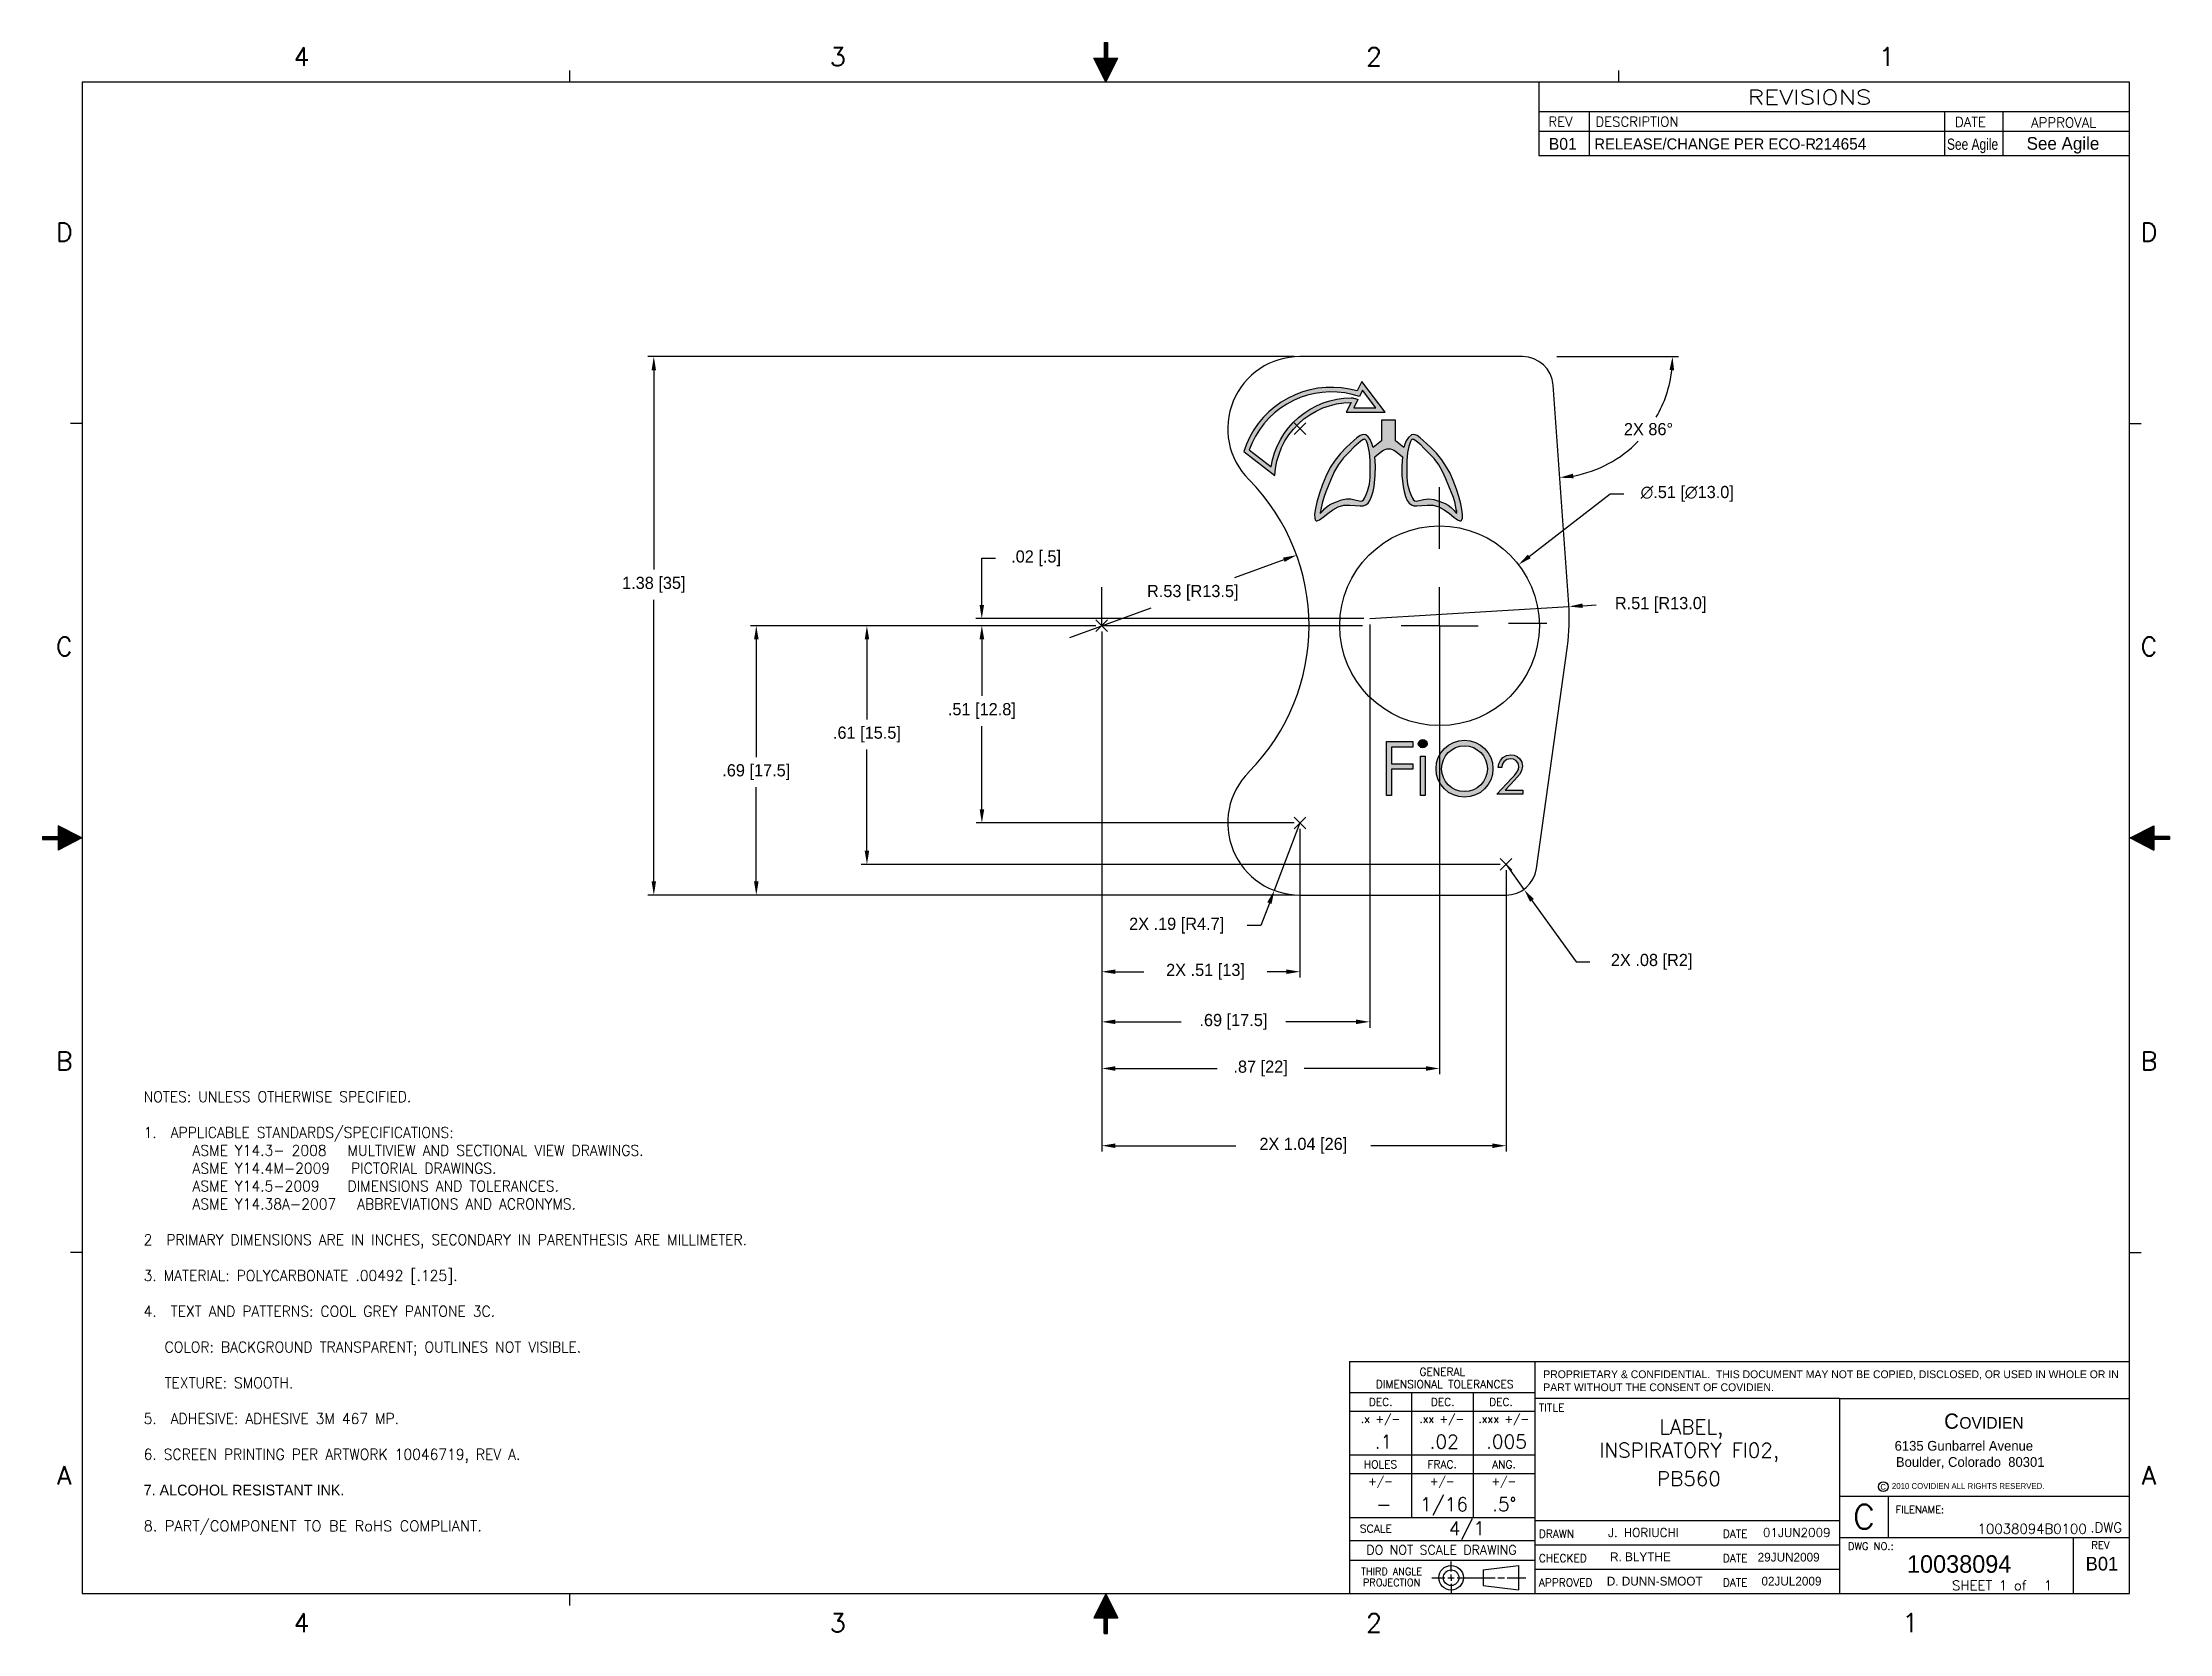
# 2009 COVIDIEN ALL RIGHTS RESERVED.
# Model space of a CAD drawing. Extents: x 0.1 to 21.9, y 0.3 to 16.7.
import ezdxf
from ezdxf.enums import TextEntityAlignment as Align

# ---------------------------------------------------------------- set-up
doc = ezdxf.new("R2010")
doc.units = 0
doc.header["$MEASUREMENT"] = 0
doc.header["$PDMODE"] = 3
doc.header["$PDSIZE"] = 0.06
doc.layers.get('0').update_dxf_attribs({"linetype": 'CONTINUOUS'})
doc.layers.get('Defpoints').update_dxf_attribs({"linetype": 'CONTINUOUS'})
for name, color, linetype in [('BRDR', 5, 'CONTINUOUS'), ('DIM', 7, 'CONTINUOUS'), ('DRAW', 4, 'CONTINUOUS'), ('H', 7, 'CONTINUOUS'), ('OBJECT', 4, 'CONTINUOUS'), ('P', 7, 'CONTINUOUS')]:
    doc.layers.add(name, color=color, linetype=linetype)
doc.styles.add('ROMANS', font='GOTHIC.TTF')
doc.styles.add('SIMPLEX', font='SIMPLEX')
doc.styles.get("Standard").update_dxf_attribs({"font": 'ROMANS.SHX'})
doc.dimstyles.get("Standard").update_dxf_attribs({"dimtxt": 0.18, "dimasz": 0.18, "dimexe": 0.18, "dimexo": 0.0625, "dimgap": 0.09, "dimtad": 0, "dimtih": 1, "dimtoh": 1, "dimdec": 4, "dimzin": 0, "dimdsep": 46, "dimtxsty": 'Standard', "dimcen": 0.09, "dimadec": 0, "dimazin": 0, "dimtfac": 1, "dimtdec": 4, "dimtofl": 0, "dimtmove": 0, "dimatfit": 3, "dimfxl": 1, "dimtolj": 1, "dimtzin": 0, "dimarcsym": 0})

msp = doc.modelspace()

# ---------------------------------------------------------------- texts
at = {"color": 7, "linetype": 'Continuous', "insert": (1.13, 5.901), "char_height": 0.12, "attachment_point": 1, "style": 'ROMANS'}
msp.add_mtext('{\\Fromans|c0;\\H0.91667x;\\W0.95;\\C256;NOTES: UNLESS OTHERWISE SPECIFIED.\\P\\P1.  APPLICABLE STANDARDS/SPECIFICATIONS:\\P       ASME Y14.3- 2008   MULTIVIEW AND SECTIONAL VIEW DRAWINGS.\\P       ASME Y14.4M-2009   PICTORIAL DRAWINGS.\\P       ASME Y14.5-2009    DIMENSIONS AND TOLERANCES.\\P       ASME Y14.38A-2007   ABBREVIATIONS AND ACRONYMS.\\P\\P2  PRIMARY DIMENSIONS ARE IN INCHES, SECONDARY IN PARENTHESIS ARE MILLIMETER.\\P\\P3. MATERIAL: POLYCARBONATE .00492 [.125].\\P\\P4.  TEXT AND PATTERNS: COOL GREY PANTONE 3C.\\P\\P   COLOR: BACKGROUND TRANSPARENT; OUTLINES NOT VISIBLE. \\P  \\P   TEXTURE: SMOOTH. \\P\\P5.  ADHESIVE: ADHESIVE 3M 467 MP.\\P\\P6. SCREEN PRINTING PER ARTWORK 10046719, REV A.\\P\\Fq:\\fonts\\romans|c0;\\W1;\\P7. ALCOHOL RESISTANT INK.\\P\\P\\Fromans|c0;8. PART/COMPONENT TO BE RoHS COMPLIANT.\\Fq:\\fonts\\romans|c0;\\H1.0909x;      }', dxfattribs=at)

# ---------------------------------------------------------------- blocks, each defined once
blk = doc.blocks.new('AROW')
at = {"layer": 'BRDR'}
for p, q in [((0, 0), (-0.077, 0.15)), ((-0.077, 0.15), (-0.01, 0.15)), ((-0.01, 0.25), (-0.01, 0.15)), ((-0.01, 0.25), (0.01, 0.25)), ((0, 0.19), (0, 0)), ((0, 0), (0, 0.19)), ((0, 0), (0.077, 0.15)), ((0.01, 0.25), (0.01, 0.15)), ((0.01, 0.15), (0.077, 0.15))]:
    blk.add_line(p, q, dxfattribs=at)
for points in [[(-0.077, 0.15), (0, 0), (-0.01, 0.15)], [(-0.01, 0.25), (0.01, 0.25), (0.01, 0.15)], [(-0.01, 0.25), (-0.01, 0.15), (0.01, 0.15)], [(0.077, 0.15), (0, 0), (-0.01, 0.15)]]:
    blk.add_solid(points, dxfattribs=at)
blk = doc.blocks.new('ANSI_C1')
at = {"layer": 'DIM'}
for p, q in [((15.44, 15.95), (21.5, 15.95)), ((15.957, 15.95), (15.957, 15.5)), ((19.601, 15.95), (19.601, 15.5)), ((20.201, 15.95), (20.201, 15.5)), ((15.44, 15.75), (21.5, 15.75)), ((13.5, 2.812), (15.4, 2.812)), ((13.5, 2.622), (15.4, 2.622)), ((14.133, 2.812), (14.133, 2.172)), ((14.767, 2.812), (14.767, 2.172)), ((13.5, 2.172), (15.4, 2.172)), ((13.5, 1.982), (15.4, 1.982)), ((14.133, 2.172), (14.133, 1.532)), ((14.767, 2.172), (14.767, 1.532)), ((19.025, 1.75), (19.025, 1.325)), ((13.5, 1.532), (15.4, 1.532)), ((18.525, 1.325), (21.5, 1.325)), ((20.925, 0.75), (20.925, 1.323)), ((13.5, 1.296), (15.4, 1.296)), ((13.5, 1.093), (15.4, 1.093)), ((15.4, 1.25), (18.525, 1.25)), ((14.342, 0.913), (14.478, 0.913)), ((14.508, 0.913), (14.573, 0.913)), ((14.541, 0.976), (14.541, 1.079)), ((14.541, 0.913), (14.541, 0.946)), ((14.541, 0.913), (14.541, 0.881)), ((14.603, 0.913), (14.992, 0.913)), ((14.868, 0.993), (15.232, 1.039)), ((14.868, 0.993), (14.868, 0.834)), ((15.021, 0.913), (15.087, 0.913)), ((15.117, 0.913), (15.306, 0.913)), ((15.232, 1.039), (15.232, 0.788)), ((15.4, 1), (18.525, 1)), ((14.541, 0.851), (14.541, 0.748)), ((14.868, 0.834), (15.232, 0.788))]:
    blk.add_line(p, q, dxfattribs=at)
at = {"layer": 'DIM', "color": 5}
for p, q in [((15.4, 3.13), (15.4, 0.75)), ((18.525, 2.75), (15.4, 2.75)), ((18.525, 1.75), (18.525, 0.75)), ((15.4, 1.5), (18.525, 1.5))]:
    blk.add_line(p, q, dxfattribs=at)
at = {"layer": 'DIM', "color": 7}
blk.add_circle((18.975, 1.847), 0.05, dxfattribs=at)
at = {"layer": 'DIM'}
for radius in [0.126, 0.0796]:
    blk.add_circle((14.541, 0.913), radius, dxfattribs=at)
at = {"layer": 'DRAW', "color": 5}
for p, q in [((18.525, 2.75), (18.525, 1.75)), ((18.525, 2.75), (21.5, 2.75)), ((18.525, 2.75), (21.5, 2.75)), ((18.525, 2.75), (18.525, 1.75)), ((18.525, 1.75), (21.5, 1.75)), ((18.525, 1.75), (21.5, 1.75))]:
    blk.add_line(p, q, dxfattribs=at)
at = {"layer": 'OBJECT', "color": 5}
for p, q in [((5.5, 16.25), (5.5, 16.37)), ((16.26, 16.25), (16.26, 16.37)), ((16.26, 16.25), (16.26, 16.37)), ((0.5, 16.25), (0.5, 0.75)), ((21.5, 16.25), (0.5, 16.25)), ((15.44, 16.25), (15.44, 15.5)), ((21.5, 0.75), (21.5, 16.25)), ((15.44, 15.5), (21.5, 15.5)), ((0.5, 12.75), (0.38, 12.75)), ((21.5, 12.75), (21.62, 12.75)), ((0.5, 4.25), (0.38, 4.25)), ((21.5, 4.25), (21.62, 4.25)), ((13.5, 3.13), (13.5, 0.75)), ((13.5, 3.13), (21.5, 3.13)), ((0.5, 0.75), (21.5, 0.75)), ((5.5, 0.63), (5.5, 0.75))]:
    blk.add_line(p, q, dxfattribs=at)
at = {"layer": 'OBJECT', "color": 5, "xscale": 1.608466899655079, "yscale": 1.608466899655079, "zscale": 1.608466899655079}
blk.add_blockref('AROW', (11, 16.255), dxfattribs=at)
at = {"layer": 'OBJECT', "color": 5, "yscale": 1.608466899655079, "zscale": 1.608466899655079}
for p, xscale, rotation in [((0.495, 8.5), -1.608466899655079, 90), ((21.507, 8.5), 1.608466899655079, 270), ((11, 0.744), -1.608466899655079, 180)]:
    blk.add_blockref('AROW', p, dxfattribs=dict(at, xscale=xscale, rotation=rotation))
at = {"color": 7, "style": 'ROMANS'}
for s, height, p in [('C', 0.156, (19.598, 2.441)), ('OVIDIEN', 0.12, (19.754, 2.441))]:
    blk.add_text(s, height=height, dxfattribs=at).set_placement(p)
at = {"layer": 'DIM', "style": 'SIMPLEX', "width": 1.25}
blk.add_text('REVISIONS', height=0.15, dxfattribs=at).set_placement((18.218, 16.021), align=Align.CENTER)
at = {"layer": 'DIM'}
for s, height, style, p in [('REV', 0.1, 'SIMPLEX', (15.539, 15.796)), ('DESCRIPTION', 0.1, 'SIMPLEX', (16.021, 15.796)), ('DATE', 0.1, 'SIMPLEX', (19.709, 15.793)), ('APPROVAL', 0.1, 'SIMPLEX', (20.49, 15.787)), ('RELEASE/CHANGE PER ECO-R', 0.11333, 'ROMANS', (16.01, 15.561)), ('6135 Gunbarrel Avenue', 0.1, 'ROMANS', (19.09, 2.216)), ('Boulder, Colorado  80301', 0.1, 'ROMANS', (19.103, 2.05))]:
    blk.add_text(s, height=height, dxfattribs=dict(at, style=style)).set_placement(p)
at = {"layer": 'DIM', "color": 7, "style": 'SIMPLEX'}
for s, height, p in [('GENERAL', 0.08, (14.45, 2.985)), ('DIMENSIONAL TOLERANCES', 0.08, (14.474, 2.858)), ('DEC.', 0.08, (13.817, 2.675)), ('DEC.', 0.08, (14.454, 2.675)), ('DEC.', 0.08, (15.052, 2.675)), ('.x +/-', 0.08, (13.817, 2.503)), ('.xx +/-', 0.08, (14.445, 2.503)), ('.xxx +/-', 0.08, (15.082, 2.503)), ('HOLES', 0.08, (13.817, 2.035)), ('FRAC.', 0.08, (14.45, 2.035)), ('ANG.', 0.08, (15.083, 2.035)), ('+/-', 0.08, (13.817, 1.863)), ('+/-', 0.08, (14.45, 1.863)), ('+/-', 0.08, (15.083, 1.863)), ('SCALE', 0.08, (13.769, 1.376)), ('DO NOT SCALE DRAWING', 0.09439, (14.442, 1.152)), ('DWG NO.:', 0.075, (18.845, 1.199)), ('REV', 0.075, (21.201, 1.211)), ('THIRD ANGLE', 0.0728, (13.931, 0.941)), ('PROJECTION', 0.0728, (13.931, 0.828))]:
    blk.add_text(s, height=height, dxfattribs=at).set_placement(p, align=Align.CENTER)
at = {"layer": 'DIM', "color": 7}
for s, height, style, p in [('TITLE', 0.08, 'SIMPLEX', (15.442, 2.617)), ('C', 0.058, 'ROMANS', (18.944, 1.817)), ('2010 COVIDIEN ALL RIGHTS RESERVED.', 0.06, 'ROMANS', (19.062, 1.824)), ('FILENAME:', 0.075, 'SIMPLEX', (19.1, 1.575)), ('DRAWN', 0.08, 'SIMPLEX', (15.44, 1.324)), ('DATE', 0.08, 'SIMPLEX', (17.328, 1.324)), ('CHECKED', 0.08, 'SIMPLEX', (15.44, 1.074)), ('DATE', 0.08, 'SIMPLEX', (17.328, 1.074)), ('APPROVED', 0.08, 'SIMPLEX', (15.44, 0.824)), ('DATE', 0.08, 'SIMPLEX', (17.328, 0.824)), ('SHEET 1 of', 0.1, 'SIMPLEX', (19.679, 0.784))]:
    blk.add_text(s, height=height, dxfattribs=dict(at, style=style)).set_placement(p)
at = {"layer": 'DIM'}
blk.add_text('.DWG', height=0.1, dxfattribs=at).set_placement((21.098, 1.378))
at = {"layer": 'DIM', "color": 1, "insert": (15.486, 3.04), "char_height": 0.08, "width": 5.963, "attachment_point": 1, "style": 'ROMANS'}
blk.add_mtext('PROPRIETARY & CONFIDENTIAL.  THIS DOCUMENT MAY NOT BE COPIED, DISCLOSED, OR USED IN WHOLE OR IN  PART WITHOUT THE CONSENT OF COVIDIEN.', dxfattribs=at)
at = {"layer": 'DIM'}
for tag, height, style, p in [('REV', 0.121, 'ROMANS', (15.686, 15.558)), ('TITLE_1', 0.15, 'SIMPLEX', (16.953, 2.386)), ('DTOL_X', 0.14, 'SIMPLEX', (13.847, 2.237)), ('DTOL_XX', 0.14, 'SIMPLEX', (14.47, 2.237)), ('DTOL_XXX', 0.14, 'SIMPLEX', (15.109, 2.239)), ('TITLE_2', 0.15, 'SIMPLEX', (16.983, 2.145)), ('TITLE_3', 0.15, 'SIMPLEX', (16.98, 1.854)), ('TITLE_4', 0.15, 'SIMPLEX', (16.982, 1.607)), ('HTOL', 0.14, 'SIMPLEX', (13.85, 1.597)), ('FTOL', 0.14, 'SIMPLEX', (14.469, 1.597)), ('ATOL', 0.14, 'SIMPLEX', (15.087, 1.597)), ('D_SCALE', 0.14, 'SIMPLEX', (14.703, 1.349)), ('DWG-NO', 0.18, 'ROMANS', (19.752, 0.964))]:
    blk.add_attdef(tag, text='', height=height, dxfattribs=dict(at, style=style)).set_placement(p, align=Align.CENTER)
for tag, p, height, style in [('ECO#', (18.675, 15.559), 0.118, 'ROMANS'), ('INITIALS', (20.444, 15.558), 0.13, 'ROMANS'), ('DRAWN_BY', (16.151, 1.331), 0.09, 'SIMPLEX'), ('D_DATE', (17.739, 1.331), 0.09, 'SIMPLEX'), ('CHECKED', (16.138, 1.083), 0.09, 'ROMANS'), ('C_DATE', (17.724, 1.083), 0.09, 'ROMANS'), ('APPROVED', (16.138, 0.833), 0.09, 'ROMANS'), ('A_DATE', (17.724, 0.833), 0.09, 'ROMANS'), ('SHT_NO', (20.621, 0.785), 0.1, 'SIMPLEX')]:
    blk.add_attdef(tag, p, '', height=height, dxfattribs=dict(at, style=style))
at = {"layer": 'DIM', "style": 'ROMANS', "width": 1.331405}
blk.add_attdef('DATE', text='', height=0.116, dxfattribs=at).set_placement((19.627, 15.557), (20.152, 15.557), align=Align.FIT)
at = {"layer": 'DIM'}
blk.add_attdef('ACAD_REF', text='', height=0.1, dxfattribs=at).set_placement((21.06, 1.378), align=Align.RIGHT)
at = {"layer": 'DIM', "color": 7, "style": 'ROMANS'}
blk.add_attdef('REV', text='', height=0.14, dxfattribs=at).set_placement((21.216, 0.987), align=Align.CENTER)
at = {"layer": 'OBJECT', "color": 5, "style": 'SIMPLEX'}
for s, p in [('4', (2.75, 16.417)), ('3', (8.25, 16.417)), ('2', (13.75, 16.417)), ('1', (19.009, 16.417)), ('D', (0.315, 14.618)), ('D', (21.698, 14.618)), ('C', (0.315, 10.368)), ('C', (21.698, 10.368)), ('B', (0.315, 6.118)), ('B', (21.698, 6.118)), ('A', (0.315, 1.868)), ('A', (21.698, 1.868)), ('4', (2.75, 0.355)), ('3', (8.25, 0.355)), ('2', (13.75, 0.355)), ('1', (19.25, 0.355))]:
    blk.add_text(s, height=0.19, dxfattribs=at).set_placement(p, align=Align.CENTER)
blk.add_text('C', height=0.25, dxfattribs=at).set_placement((18.775, 1.538), align=Align.MIDDLE_CENTER)
blk = doc.blocks.new('*D17')
at = {"color": 0, "lineweight": -2, "transparency": 16777216}
for p, q in [((12.93, 13.437), (6.303, 13.437)), ((6.363, 13.297), (6.363, 11.252)), ((6.363, 8.054), (6.363, 10.942)), ((12.93, 7.914), (6.303, 7.914))]:
    blk.add_line(p, q, dxfattribs=at)
at = {"color": 0, "transparency": 16777216}
for points in [[(6.34, 13.297), (6.386, 13.297), (6.363, 13.437)], [(6.34, 8.054), (6.386, 8.054), (6.363, 7.914)]]:
    blk.add_solid(points, dxfattribs=at)
at = {"layer": 'Defpoints', "color": 0, "transparency": 16777216}
for p in [(12.99, 13.437), (6.363, 7.914), (12.99, 7.914)]:
    blk.add_point(p, dxfattribs=at)
at = {"color": 0, "transparency": 16777216, "insert": (6.363, 11.097), "char_height": 0.125, "attachment_point": 5, "style": 'ROMANS'}
blk.add_mtext('\\A1;1.38 [35]', dxfattribs=at)
blk = doc.blocks.new('*D18')
at = {"color": 0, "lineweight": -2, "transparency": 16777216}
for p, q in [((10.958, 10.616), (10.958, 6.076)), ((14.422, 10.616), (14.422, 6.076)), ((11.098, 6.136), (12.14, 6.136)), ((14.282, 6.136), (13.034, 6.136))]:
    blk.add_line(p, q, dxfattribs=at)
at = {"color": 0, "transparency": 16777216}
for points in [[(11.098, 6.159), (11.098, 6.112), (10.958, 6.136)], [(14.282, 6.159), (14.282, 6.112), (14.422, 6.136)]]:
    blk.add_solid(points, dxfattribs=at)
at = {"layer": 'Defpoints', "color": 0, "transparency": 16777216}
for p in [(10.958, 10.676), (14.422, 10.676), (10.958, 6.136)]:
    blk.add_point(p, dxfattribs=at)
at = {"color": 0, "transparency": 16777216, "insert": (12.587, 6.136), "char_height": 0.125, "attachment_point": 5, "style": 'ROMANS'}
blk.add_mtext('\\A1;.87 [22]', dxfattribs=at)
blk = doc.blocks.new('*D19')
at = {"color": 0, "lineweight": -2, "transparency": 16777216}
for p, q in [((13.706, 10.749), (15.749, 10.873)), ((15.889, 10.882), (16.029, 10.89))]:
    blk.add_line(p, q, dxfattribs=at)
at = {"color": 0, "transparency": 16777216}
blk.add_solid([(15.888, 10.905), (15.891, 10.859), (15.749, 10.873)], dxfattribs=at)
at = {"layer": 'Defpoints', "color": 0, "transparency": 16777216}
for p in [(13.706, 10.749), (15.749, 10.873)]:
    blk.add_point(p, dxfattribs=at)
at = {"color": 0, "transparency": 16777216, "insert": (16.69, 10.89), "char_height": 0.125, "attachment_point": 5, "style": 'ROMANS'}
blk.add_mtext('\\A1;R.51 [R13.0]', dxfattribs=at)
blk = doc.blocks.new('*D20')
at = {"color": 0, "lineweight": -2, "transparency": 16777216}
for p, q in [((12.825, 11.353), (12.319, 11.169)), ((10.629, 10.556), (11.463, 10.859))]:
    blk.add_line(p, q, dxfattribs=at)
at = {"color": 0, "transparency": 16777216}
blk.add_solid([(12.817, 11.375), (12.833, 11.331), (12.956, 11.4)], dxfattribs=at)
at = {"layer": 'Defpoints', "color": 0, "transparency": 16777216}
for p in [(12.956, 11.4), (10.958, 10.676)]:
    blk.add_point(p, dxfattribs=at)
at = {"color": 0, "transparency": 16777216, "insert": (11.891, 11.014), "char_height": 0.125, "attachment_point": 5, "style": 'ROMANS'}
blk.add_mtext('\\A1;R.53 [R13.5]', dxfattribs=at)
blk = doc.blocks.new('*D21')
at = {"color": 0, "lineweight": -2, "transparency": 16777216}
for p, q in [((15.342, 11.388), (16.171, 12.029)), ((16.171, 12.029), (16.311, 12.029))]:
    blk.add_line(p, q, dxfattribs=at)
at = {"color": 0, "transparency": 16777216}
blk.add_solid([(15.328, 11.406), (15.357, 11.369), (15.232, 11.302)], dxfattribs=at)
at = {"layer": 'Defpoints', "color": 0, "transparency": 16777216}
for p in [(15.232, 11.302), (13.613, 10.049)]:
    blk.add_point(p, dxfattribs=at)
at = {"color": 0, "transparency": 16777216, "insert": (16.963, 12.029), "char_height": 0.125, "attachment_point": 5, "style": 'ROMANS'}
blk.add_mtext('\\A1;∅.51 [∅13.0]', dxfattribs=at)
blk = doc.blocks.new('*D22')
at = {"color": 0, "lineweight": -2, "transparency": 16777216}
for p, q in [((15.104, 8.229), (15.288, 7.973)), ((15.37, 7.86), (15.824, 7.23)), ((15.824, 7.23), (15.964, 7.23))]:
    blk.add_line(p, q, dxfattribs=at)
at = {"color": 0, "transparency": 16777216}
blk.add_solid([(15.389, 7.873), (15.351, 7.846), (15.288, 7.973)], dxfattribs=at)
at = {"layer": 'Defpoints', "color": 0, "transparency": 16777216}
for p in [(15.104, 8.229), (15.288, 7.973)]:
    blk.add_point(p, dxfattribs=at)
at = {"color": 0, "transparency": 16777216, "insert": (16.598, 7.23), "char_height": 0.125, "attachment_point": 5, "style": 'ROMANS'}
blk.add_mtext('\\A1;2X .08 [R2]', dxfattribs=at)
blk = doc.blocks.new('*D23')
at = {"color": 0, "lineweight": -2, "transparency": 16777216}
blk.add_line((15.626, 13.437), (16.872, 13.437), dxfattribs=at)
for start, end in [(330.0081, 353.5569), (280.5263, 315.8478)]:
    blk.add_arc((15.566, 13.437), 1.246, start, end, dxfattribs=at)
at = {"color": 0, "transparency": 16777216}
for points in [[(16.781, 13.299), (16.828, 13.296), (16.812, 13.437)], [(15.797, 12.189), (15.791, 12.236), (15.655, 12.195)]]:
    blk.add_solid(points, dxfattribs=at)
at = {"layer": 'Defpoints', "color": 0, "transparency": 16777216}
for p in [(12.99, 13.437), (15.273, 13.437), (15.587, 13.145), (16.24, 12.389), (15.748, 10.895)]:
    blk.add_point(p, dxfattribs=at)
at = {"color": 0, "transparency": 16777216, "insert": (16.565, 12.692), "char_height": 0.125, "attachment_point": 5, "style": 'ROMANS'}
blk.add_mtext('\\A1;2X 86°', dxfattribs=at)
blk = doc.blocks.new('*D24')
at = {"color": 0, "lineweight": -2, "transparency": 16777216}
for p, q in [((10.958, 10.616), (10.958, 5.284)), ((15.104, 8.169), (15.104, 5.284)), ((11.098, 5.344), (12.334, 5.344)), ((14.964, 5.344), (13.716, 5.344))]:
    blk.add_line(p, q, dxfattribs=at)
at = {"color": 0, "transparency": 16777216}
for points in [[(11.098, 5.367), (11.098, 5.32), (10.958, 5.344)], [(14.964, 5.367), (14.964, 5.32), (15.104, 5.344)]]:
    blk.add_solid(points, dxfattribs=at)
at = {"layer": 'Defpoints', "color": 0, "transparency": 16777216}
for p in [(10.958, 10.676), (15.104, 8.229), (15.104, 5.344)]:
    blk.add_point(p, dxfattribs=at)
at = {"color": 0, "transparency": 16777216, "insert": (13.025, 5.344), "char_height": 0.125, "attachment_point": 5, "style": 'ROMANS'}
blk.add_mtext('\\A1;2X 1.04 [26]', dxfattribs=at)
blk = doc.blocks.new('*D25')
at = {"color": 0, "lineweight": -2, "transparency": 16777216}
for p, q in [((10.958, 10.616), (10.958, 7.068)), ((12.99, 8.594), (12.99, 7.068)), ((11.098, 7.128), (11.39, 7.128)), ((12.85, 7.128), (12.653, 7.128))]:
    blk.add_line(p, q, dxfattribs=at)
at = {"color": 0, "transparency": 16777216}
for points in [[(11.098, 7.152), (11.098, 7.105), (10.958, 7.128)], [(12.85, 7.152), (12.85, 7.105), (12.99, 7.128)]]:
    blk.add_solid(points, dxfattribs=at)
at = {"layer": 'Defpoints', "color": 0, "transparency": 16777216}
for p in [(10.958, 10.676), (12.99, 8.654), (10.958, 7.128)]:
    blk.add_point(p, dxfattribs=at)
at = {"color": 0, "transparency": 16777216, "insert": (12.022, 7.128), "char_height": 0.125, "attachment_point": 5, "style": 'ROMANS'}
blk.add_mtext('\\A1;2X .51 [13]', dxfattribs=at)
blk = doc.blocks.new('*D26')
at = {"color": 0, "lineweight": -2, "transparency": 16777216}
for p, q in [((10.898, 10.676), (9.668, 10.676)), ((9.728, 10.536), (9.728, 9.957)), ((9.728, 8.794), (9.728, 9.646)), ((12.93, 8.654), (9.668, 8.654))]:
    blk.add_line(p, q, dxfattribs=at)
at = {"color": 0, "transparency": 16777216}
for points in [[(9.705, 10.536), (9.752, 10.536), (9.728, 10.676)], [(9.705, 8.794), (9.752, 8.794), (9.728, 8.654)]]:
    blk.add_solid(points, dxfattribs=at)
at = {"layer": 'Defpoints', "color": 0, "transparency": 16777216}
for p in [(10.958, 10.676), (9.728, 8.654), (12.99, 8.654)]:
    blk.add_point(p, dxfattribs=at)
at = {"color": 0, "transparency": 16777216, "insert": (9.728, 9.802), "char_height": 0.125, "attachment_point": 5, "style": 'ROMANS'}
blk.add_mtext('\\A1;.51 [12.8]', dxfattribs=at)
blk = doc.blocks.new('*D27')
at = {"color": 0, "lineweight": -2, "transparency": 16777216}
for p, q in [((10.898, 10.676), (8.489, 10.676)), ((8.549, 10.536), (8.549, 9.716)), ((8.549, 8.369), (8.549, 9.406)), ((15.044, 8.229), (8.489, 8.229))]:
    blk.add_line(p, q, dxfattribs=at)
at = {"color": 0, "transparency": 16777216}
for points in [[(8.526, 10.536), (8.572, 10.536), (8.549, 10.676)], [(8.526, 8.369), (8.572, 8.369), (8.549, 8.229)]]:
    blk.add_solid(points, dxfattribs=at)
at = {"layer": 'Defpoints', "color": 0, "transparency": 16777216}
for p in [(10.958, 10.676), (8.549, 8.229), (15.104, 8.229)]:
    blk.add_point(p, dxfattribs=at)
at = {"color": 0, "transparency": 16777216, "insert": (8.549, 9.561), "char_height": 0.125, "attachment_point": 5, "style": 'ROMANS'}
blk.add_mtext('\\A1;.61 [15.5]', dxfattribs=at)
blk = doc.blocks.new('*D28')
at = {"color": 0, "lineweight": -2, "transparency": 16777216}
for p, q in [((10.958, 10.616), (10.958, 6.554)), ((13.706, 10.689), (13.706, 6.554)), ((11.098, 6.614), (11.771, 6.614)), ((13.566, 6.614), (12.844, 6.614))]:
    blk.add_line(p, q, dxfattribs=at)
at = {"color": 0, "transparency": 16777216}
for points in [[(11.098, 6.638), (11.098, 6.591), (10.958, 6.614)], [(13.566, 6.638), (13.566, 6.591), (13.706, 6.614)]]:
    blk.add_solid(points, dxfattribs=at)
at = {"layer": 'Defpoints', "color": 0, "transparency": 16777216}
for p in [(13.706, 10.749), (10.958, 10.676), (13.706, 6.614)]:
    blk.add_point(p, dxfattribs=at)
at = {"color": 0, "transparency": 16777216, "insert": (12.308, 6.614), "char_height": 0.125, "attachment_point": 5, "style": 'ROMANS'}
blk.add_mtext('\\A1;.69 [17.5]', dxfattribs=at)
blk = doc.blocks.new('*D29')
at = {"color": 0, "lineweight": -2, "transparency": 16777216}
for p, q in [((9.727, 10.889), (9.727, 11.368)), ((9.727, 11.368), (9.867, 11.368)), ((13.646, 10.749), (9.667, 10.749)), ((10.898, 10.676), (9.667, 10.676)), ((9.727, 10.536), (9.727, 10.396))]:
    blk.add_line(p, q, dxfattribs=at)
at = {"color": 0, "transparency": 16777216}
for points in [[(9.704, 10.889), (9.75, 10.889), (9.727, 10.749)], [(9.704, 10.536), (9.75, 10.536), (9.727, 10.676)]]:
    blk.add_solid(points, dxfattribs=at)
at = {"layer": 'Defpoints', "color": 0, "transparency": 16777216}
for p in [(9.727, 10.749), (13.706, 10.749), (10.958, 10.676)]:
    blk.add_point(p, dxfattribs=at)
at = {"color": 0, "transparency": 16777216, "insert": (10.284, 11.368), "char_height": 0.125, "attachment_point": 5, "style": 'ROMANS'}
blk.add_mtext('\\A1;.02 [.5]', dxfattribs=at)
blk = doc.blocks.new('*D30')
at = {"color": 0, "lineweight": -2, "transparency": 16777216}
for p, q in [((10.898, 10.676), (7.354, 10.676)), ((7.414, 10.536), (7.414, 9.33)), ((7.414, 8.054), (7.414, 9.02)), ((12.93, 7.914), (7.354, 7.914))]:
    blk.add_line(p, q, dxfattribs=at)
at = {"color": 0, "transparency": 16777216}
for points in [[(7.391, 10.536), (7.438, 10.536), (7.414, 10.676)], [(7.391, 8.054), (7.438, 8.054), (7.414, 7.914)]]:
    blk.add_solid(points, dxfattribs=at)
at = {"layer": 'Defpoints', "color": 0, "transparency": 16777216}
for p in [(7.414, 10.676), (10.958, 10.676), (12.99, 7.914)]:
    blk.add_point(p, dxfattribs=at)
at = {"color": 0, "transparency": 16777216, "insert": (7.414, 9.175), "char_height": 0.125, "attachment_point": 5, "style": 'ROMANS'}
blk.add_mtext('\\A1;.69 [17.5]', dxfattribs=at)
blk = doc.blocks.new('*D31')
at = {"color": 0, "lineweight": -2, "transparency": 16777216}
for p, q in [((12.99, 8.654), (12.727, 7.962)), ((12.677, 7.831), (12.59, 7.601)), ((12.59, 7.601), (12.45, 7.601))]:
    blk.add_line(p, q, dxfattribs=at)
at = {"color": 0, "transparency": 16777216}
blk.add_solid([(12.655, 7.84), (12.699, 7.823), (12.727, 7.962)], dxfattribs=at)
at = {"layer": 'Defpoints', "color": 0, "transparency": 16777216}
for p in [(12.99, 8.654), (12.727, 7.962)]:
    blk.add_point(p, dxfattribs=at)
at = {"color": 0, "transparency": 16777216, "insert": (11.726, 7.601), "char_height": 0.125, "attachment_point": 5, "style": 'ROMANS'}
blk.add_mtext('\\A1;2X .19 [R4.7]', dxfattribs=at)

# ---------------------------------------------------------------- dimensions: what is measured, and where the dimension line sits
for base, p1, p2, picture, middle in [((6.363, 7.914), (12.99, 13.437), (12.99, 7.914), '*D17', (6.363, 11.097)), ((9.727, 10.749), (10.958, 10.676), (13.706, 10.749), '*D29', (10.284, 11.368)), ((7.414, 10.676), (12.99, 7.914), (10.958, 10.676), '*D30', (7.414, 9.175)), ((8.549, 8.229), (10.958, 10.676), (15.104, 8.229), '*D27', (8.549, 9.561)), ((9.728, 8.654), (10.958, 10.676), (12.99, 8.654), '*D26', (9.728, 9.802))]:
    dim = msp.add_linear_dim(base=base, p1=p1, p2=p2, angle=90, dimstyle='Standard', override={"dimtxt": 0.125, "dimasz": 0.14, "dimexe": 0.06, "dimexo": 0.06, "dimgap": 0.06, "dimdec": 2, "dimlfac": 0.25, "dimzin": 4, "dimtxsty": 'ROMANS', "dimcen": 0, "dimdle": 0.35, "dimtdec": 2, "dimtix": 1, "dimatfit": 0, "dimtzin": 4})
    dim.commit()
    dim.dimension.update_dxf_attribs({"geometry": picture, "text_midpoint": middle, "dimtype": 160})
dim = msp.add_angular_dim_2l(base=(16.24, 12.389), line1=((15.748, 10.895), (15.587, 13.145)), line2=((15.273, 13.437), (12.99, 13.437)), dimstyle='Standard', override={"dimtxt": 0.125, "dimasz": 0.14, "dimexe": 0.06, "dimexo": 0.06, "dimgap": 0.06, "dimdec": 2, "dimlfac": 0.25, "dimzin": 4, "dimpost": '2X <>', "dimtxsty": 'ROMANS', "dimcen": 0, "dimdle": 0.35, "dimtdec": 2, "dimtix": 1, "dimatfit": 0, "dimtzin": 4})
dim.commit()
dim.dimension.update_dxf_attribs({"geometry": '*D23', "text_midpoint": (16.565, 12.692), "dimtype": 162})
dim = msp.add_diameter_dim_2p(p1=(13.613, 10.049), p2=(15.232, 11.302), dimstyle='Standard', override={"dimtxt": 0.125, "dimasz": 0.14, "dimexe": 0.06, "dimexo": 0.06, "dimgap": 0.06, "dimdec": 2, "dimlfac": 0.25, "dimzin": 4, "dimtxsty": 'ROMANS', "dimcen": 0, "dimdle": 0.35, "dimtdec": 2, "dimtix": 1, "dimatfit": 0, "dimtzin": 4})
dim.commit()
dim.dimension.update_dxf_attribs({"geometry": '*D21', "text_midpoint": (16.963, 12.029), "dimtype": 163})
dim = msp.add_radius_dim(center=(10.958, 10.676), mpoint=(12.956, 11.4), dimstyle='Standard', override={"dimtxt": 0.125, "dimasz": 0.14, "dimexe": 0.06, "dimexo": 0.06, "dimgap": 0.06, "dimdec": 2, "dimlfac": 0.25, "dimzin": 4, "dimtxsty": 'ROMANS', "dimcen": 0.09, "dimdle": 0.35, "dimtdec": 2, "dimtix": 1, "dimatfit": 0, "dimtzin": 4})
dim.commit()
dim.dimension.update_dxf_attribs({"geometry": '*D20', "text_midpoint": (11.891, 11.014)})
for center, mpoint, override, picture, middle in [((13.706, 10.749), (15.749, 10.873), {"dimtxt": 0.125, "dimasz": 0.14, "dimexe": 0.06, "dimexo": 0.06, "dimgap": 0.06, "dimdec": 2, "dimlfac": 0.25, "dimzin": 4, "dimtxsty": 'ROMANS', "dimcen": 0, "dimdle": 0.35, "dimtdec": 2, "dimtix": 1, "dimtofl": 1, "dimatfit": 0, "dimtzin": 4}, '*D19', (16.69, 10.89)), ((12.99, 8.654), (12.727, 7.962), {"dimtxt": 0.125, "dimasz": 0.14, "dimexe": 0.06, "dimexo": 0.06, "dimgap": 0.06, "dimdec": 2, "dimlfac": 0.25, "dimzin": 4, "dimpost": '2X <>', "dimtxsty": 'ROMANS', "dimcen": 0, "dimdle": 0.35, "dimtdec": 2, "dimtix": 1, "dimtofl": 1, "dimatfit": 0, "dimtzin": 4}, '*D31', (11.726, 7.601)), ((15.104, 8.229), (15.288, 7.973), {"dimtxt": 0.125, "dimasz": 0.14, "dimexe": 0.06, "dimexo": 0.06, "dimgap": 0.06, "dimdec": 2, "dimlfac": 0.25, "dimzin": 4, "dimpost": '2X <>', "dimtxsty": 'ROMANS', "dimcen": 0, "dimdle": 0.35, "dimtdec": 2, "dimtix": 1, "dimtofl": 1, "dimatfit": 0, "dimtzin": 4}, '*D22', (16.598, 7.23))]:
    dim = msp.add_radius_dim(center=center, mpoint=mpoint, dimstyle='Standard', override=override)
    dim.commit()
    dim.dimension.update_dxf_attribs({"geometry": picture, "text_midpoint": middle, "dimtype": 164})
for base, p1, p2, override, picture, middle in [((13.706, 6.614), (10.958, 10.676), (13.706, 10.749), {"dimtxt": 0.125, "dimasz": 0.14, "dimexe": 0.06, "dimexo": 0.06, "dimgap": 0.06, "dimdec": 2, "dimlfac": 0.25, "dimzin": 4, "dimtxsty": 'ROMANS', "dimcen": 0, "dimdle": 0.35, "dimtdec": 2, "dimtix": 1, "dimatfit": 0, "dimtzin": 4}, '*D28', (12.308, 6.614)), ((10.958, 6.136), (14.422, 10.676), (10.958, 10.676), {"dimtxt": 0.125, "dimasz": 0.14, "dimexe": 0.06, "dimexo": 0.06, "dimgap": 0.06, "dimdec": 2, "dimlfac": 0.25, "dimzin": 4, "dimtxsty": 'ROMANS', "dimcen": 0, "dimdle": 0.35, "dimtdec": 2, "dimtix": 1, "dimatfit": 0, "dimtzin": 4}, '*D18', (12.587, 6.136)), ((15.104, 5.344), (10.958, 10.676), (15.104, 8.229), {"dimtxt": 0.125, "dimasz": 0.14, "dimexe": 0.06, "dimexo": 0.06, "dimgap": 0.06, "dimdec": 2, "dimlfac": 0.25, "dimzin": 4, "dimpost": '2X <>', "dimtxsty": 'ROMANS', "dimcen": 0, "dimdle": 0.35, "dimtdec": 2, "dimtix": 1, "dimatfit": 0, "dimtzin": 4}, '*D24', (13.025, 5.344)), ((10.958, 7.128), (12.99, 8.654), (10.958, 10.676), {"dimtxt": 0.125, "dimasz": 0.14, "dimexe": 0.06, "dimexo": 0.06, "dimgap": 0.06, "dimdec": 2, "dimlfac": 0.25, "dimzin": 4, "dimpost": '2X <>', "dimtxsty": 'ROMANS', "dimcen": 0, "dimdle": 0.35, "dimtdec": 2, "dimtix": 1, "dimatfit": 0, "dimtzin": 4}, '*D25', (12.022, 7.128))]:
    dim = msp.add_linear_dim(base=base, p1=p1, p2=p2, dimstyle='Standard', override=override)
    dim.commit()
    dim.dimension.update_dxf_attribs({"geometry": picture, "text_midpoint": middle, "dimtype": 160})

# ---------------------------------------------------------------- hatches: boundary and pattern name
h = msp.add_hatch(color=256)
h.paths.add_polyline_path([(12.79, 12.907), (12.73, 12.859), (12.673, 12.807), (12.621, 12.748), (12.575, 12.687), (12.535, 12.621), (12.499, 12.552), (12.471, 12.481), (12.695, 12.305), (12.709, 12.378), (12.73, 12.449), (12.756, 12.518), (12.79, 12.584), (12.827, 12.647), (12.872, 12.706), (12.92, 12.761), (12.975, 12.812), (13.032, 12.857), (13.094, 12.897), (13.159, 12.932), (13.227, 12.961), (13.296, 12.983), (13.369, 13), (13.442, 13.01), (13.516, 13.013), (13.525, 13.013), (13.533, 13.013), (13.541, 13.011), (13.551, 13.008), (13.559, 13.007), (13.568, 13.004), (13.576, 13), (13.583, 12.996), (13.543, 12.912), (13.77, 12.912), (13.633, 13.093), (13.6, 13.026), (13.526, 13.049), (13.451, 13.064), (13.373, 13.072), (13.296, 13.075), (13.218, 13.07), (13.143, 13.059), (13.067, 13.04), (12.994, 13.017), (12.923, 12.986), (12.855, 12.949)], flags=16)
h.paths.add_polyline_path([(13.864, 12.865), (13.626, 13.182), (13.576, 13.084), (13.497, 13.103), (13.417, 13.116), (13.337, 13.121), (13.256, 13.12), (13.175, 13.113), (13.096, 13.097), (13.018, 13.075), (12.941, 13.046), (12.869, 13.011), (12.799, 12.969), (12.733, 12.923), (12.671, 12.871), (12.614, 12.812), (12.563, 12.751), (12.517, 12.684), (12.476, 12.613), (12.443, 12.539), (12.415, 12.464), (12.734, 12.216), (12.741, 12.29), (12.755, 12.364), (12.776, 12.435), (12.802, 12.505), (12.837, 12.571), (12.877, 12.634), (12.923, 12.694), (12.975, 12.748), (13.03, 12.797), (13.092, 12.84), (13.156, 12.878), (13.224, 12.91), (13.295, 12.933), (13.367, 12.951), (13.441, 12.962), (13.516, 12.965), (13.466, 12.865)])
h = msp.add_hatch(color=256)
h.paths.add_polyline_path([(14.087, 12.28), (14.087, 12.196), (14.095, 12.127), (14.115, 12.058), (14.129, 12.022), (14.145, 11.984), (14.156, 11.969), (14.169, 11.959), (14.184, 11.955), (14.201, 11.956), (14.258, 11.971), (14.312, 11.978), (14.365, 11.971), (14.425, 11.952), (14.479, 11.93), (14.51, 11.913), (14.542, 11.889), (14.571, 11.857), (14.585, 11.842), (14.596, 11.828), (14.599, 11.841), (14.598, 11.852), (14.594, 11.87), (14.581, 11.932), (14.564, 11.99), (14.542, 12.048), (14.518, 12.109), (14.488, 12.183), (14.454, 12.257), (14.415, 12.326), (14.367, 12.392), (14.33, 12.429), (14.296, 12.464), (14.262, 12.498), (14.229, 12.531), (14.184, 12.57), (14.159, 12.587), (14.152, 12.588), (14.145, 12.589), (14.138, 12.587), (14.131, 12.578), (14.126, 12.566), (14.118, 12.546), (14.108, 12.513), (14.095, 12.452), (14.086, 12.367)], flags=16)
h.paths.add_polyline_path([(13.703, 12.127), (13.712, 12.196), (13.712, 12.28), (13.712, 12.367), (13.703, 12.452), (13.686, 12.53), (13.675, 12.563), (13.668, 12.577), (13.66, 12.587), (13.654, 12.589), (13.647, 12.588), (13.639, 12.587), (13.615, 12.57), (13.548, 12.51), (13.495, 12.456), (13.437, 12.397), (13.385, 12.331), (13.346, 12.26), (13.312, 12.184), (13.281, 12.109), (13.256, 12.048), (13.234, 11.99), (13.218, 11.932), (13.204, 11.87), (13.2, 11.846), (13.199, 11.836), (13.197, 11.828), (13.213, 11.841), (13.225, 11.855), (13.242, 11.874), (13.271, 11.9), (13.295, 11.917), (13.32, 11.93), (13.365, 11.948), (13.416, 11.967), (13.468, 11.977), (13.511, 11.977), (13.554, 11.969), (13.597, 11.956), (13.615, 11.955), (13.63, 11.959), (13.643, 11.969), (13.653, 11.984), (13.669, 12.022), (13.683, 12.058)], flags=16)
h.paths.add_polyline_path([(14.066, 12.538), (14.056, 12.506), (13.971, 12.574), (13.971, 12.784), (13.828, 12.784), (13.828, 12.574), (13.742, 12.506), (13.729, 12.546), (13.71, 12.588), (13.689, 12.614), (13.667, 12.633), (13.647, 12.637), (13.628, 12.634), (13.607, 12.626), (13.575, 12.603), (13.544, 12.576), (13.469, 12.507), (13.405, 12.442), (13.351, 12.375), (13.3, 12.299), (13.255, 12.207), (13.221, 12.126), (13.191, 12.035), (13.164, 11.944), (13.149, 11.878), (13.14, 11.821), (13.142, 11.779), (13.146, 11.761), (13.152, 11.756), (13.157, 11.752), (13.164, 11.752), (13.174, 11.754), (13.192, 11.763), (13.229, 11.79), (13.275, 11.827), (13.328, 11.864), (13.384, 11.895), (13.442, 11.913), (13.501, 11.914), (13.558, 11.909), (13.609, 11.905), (13.64, 11.907), (13.667, 11.917), (13.689, 11.935), (13.707, 11.96), (13.726, 12.003), (13.742, 12.054), (13.751, 12.106), (13.761, 12.218), (13.764, 12.315), (13.758, 12.408), (13.831, 12.467), (13.846, 12.477), (13.863, 12.484), (13.881, 12.489), (13.899, 12.491), (13.918, 12.489), (13.937, 12.484), (13.953, 12.477), (13.969, 12.467), (14.041, 12.408), (14.035, 12.315), (14.037, 12.218), (14.048, 12.106), (14.058, 12.054), (14.072, 12.003), (14.091, 11.96), (14.111, 11.935), (14.133, 11.917), (14.159, 11.907), (14.19, 11.905), (14.241, 11.909), (14.297, 11.914), (14.356, 11.913), (14.414, 11.895), (14.471, 11.864), (14.523, 11.827), (14.568, 11.79), (14.607, 11.763), (14.63, 11.753), (14.637, 11.752), (14.642, 11.752), (14.648, 11.756), (14.652, 11.761), (14.658, 11.779), (14.659, 11.817), (14.652, 11.867), (14.639, 11.926), (14.619, 12.001), (14.595, 12.077), (14.562, 12.165), (14.53, 12.24), (14.495, 12.304), (14.446, 12.379), (14.392, 12.445), (14.329, 12.507), (14.255, 12.576), (14.225, 12.603), (14.193, 12.626), (14.172, 12.634), (14.152, 12.637), (14.133, 12.633), (14.104, 12.608), (14.08, 12.571)])
h = msp.add_hatch(color=256)
edge = h.paths.add_edge_path()
edge.add_arc((14.678, 9.21), 0.292, 0, 360)
edge = h.paths.add_edge_path(flags=16)
edge.add_arc((14.678, 9.21), 0.235, 0, 360)
at = {"layer": 'H', "linetype": 'Continuous'}
for points in [[(13.878, 9.488), (13.878, 8.936), (13.928, 8.936), (13.928, 9.204), (14.148, 9.204), (14.148, 9.261), (13.928, 9.261), (13.928, 9.431), (14.148, 9.431), (14.148, 9.488), (13.878, 9.488)], [(14.25, 9.509), (14.241, 9.509), (14.234, 9.506), (14.229, 9.505), (14.223, 9.501), (14.219, 9.498), (14.215, 9.494), (14.212, 9.49), (14.208, 9.483), (14.205, 9.476), (14.204, 9.469), (14.205, 9.46), (14.207, 9.454), (14.209, 9.448), (14.212, 9.444), (14.215, 9.44), (14.221, 9.434), (14.226, 9.43), (14.232, 9.428), (14.239, 9.426), (14.244, 9.424), (14.25, 9.424), (14.258, 9.424), (14.266, 9.427), (14.272, 9.428), (14.276, 9.431), (14.28, 9.435), (14.285, 9.44), (14.289, 9.444), (14.293, 9.449), (14.296, 9.456), (14.296, 9.465), (14.296, 9.472), (14.294, 9.48), (14.292, 9.486), (14.289, 9.49), (14.285, 9.494), (14.28, 9.498), (14.276, 9.502), (14.272, 9.505), (14.264, 9.508), (14.255, 9.509), (14.25, 9.509)], [(14.226, 9.339), (14.226, 8.936), (14.275, 8.936), (14.275, 9.339), (14.226, 9.339)], [(15.06, 9.222), (15.061, 9.229), (15.061, 9.236), (15.063, 9.243), (15.065, 9.249), (15.067, 9.254), (15.07, 9.26), (15.071, 9.266), (15.074, 9.271), (15.078, 9.275), (15.081, 9.281), (15.085, 9.285), (15.089, 9.289), (15.093, 9.293), (15.097, 9.298), (15.103, 9.3), (15.109, 9.303), (15.113, 9.306), (15.118, 9.307), (15.124, 9.309), (15.129, 9.31), (15.135, 9.312), (15.141, 9.313), (15.146, 9.313), (15.152, 9.313), (15.161, 9.313), (15.171, 9.312), (15.181, 9.309), (15.192, 9.305), (15.2, 9.299), (15.209, 9.292), (15.217, 9.285), (15.224, 9.277), (15.23, 9.267), (15.232, 9.259), (15.235, 9.249), (15.237, 9.238), (15.237, 9.228), (15.237, 9.222), (15.235, 9.217), (15.234, 9.211), (15.232, 9.206), (15.231, 9.199), (15.227, 9.192), (15.224, 9.186), (15.22, 9.179), (15.216, 9.174), (15.212, 9.168), (15.207, 9.163), (15.203, 9.157), (15.198, 9.151), (15.193, 9.146), (15.184, 9.135), (15.173, 9.124), (15.163, 9.112), (15.01, 8.948), (15.277, 8.948), (15.277, 8.99), (15.095, 8.99), (15.192, 9.094), (15.203, 9.106), (15.213, 9.117), (15.223, 9.128), (15.231, 9.139), (15.241, 9.15), (15.245, 9.157), (15.251, 9.164), (15.255, 9.171), (15.259, 9.178), (15.262, 9.185), (15.264, 9.192), (15.267, 9.199), (15.269, 9.207), (15.27, 9.214), (15.271, 9.221), (15.273, 9.229), (15.273, 9.236), (15.273, 9.243), (15.271, 9.25), (15.27, 9.257), (15.269, 9.266), (15.267, 9.273), (15.264, 9.28), (15.262, 9.286), (15.259, 9.293), (15.255, 9.299), (15.251, 9.306), (15.245, 9.312), (15.241, 9.318), (15.235, 9.323), (15.23, 9.328), (15.223, 9.332), (15.217, 9.337), (15.21, 9.341), (15.203, 9.344), (15.196, 9.346), (15.189, 9.349), (15.182, 9.351), (15.175, 9.352), (15.168, 9.353), (15.16, 9.353), (15.153, 9.353), (15.145, 9.353), (15.138, 9.353), (15.129, 9.352), (15.122, 9.351), (15.114, 9.348), (15.106, 9.345), (15.099, 9.342), (15.09, 9.338), (15.083, 9.334), (15.077, 9.328), (15.071, 9.324), (15.064, 9.318), (15.058, 9.312), (15.053, 9.306), (15.047, 9.299), (15.043, 9.292), (15.039, 9.284), (15.036, 9.275), (15.032, 9.267), (15.029, 9.259), (15.028, 9.249), (15.026, 9.241), (15.025, 9.231), (15.025, 9.222), (15.06, 9.222)]]:
    msp.add_hatch(color=256, dxfattribs=at).paths.add_polyline_path(points)

# ---------------------------------------------------------------- linework, layer by layer
for centre, radius in [((14.422, 10.676), 1.024), ((14.678, 9.21), 0.292), ((14.678, 9.21), 0.235)]:
    msp.add_circle(centre, radius)
for centre, radius, start, end in [((12.99, 12.697), 0.74, 90, 224.8495), ((15.273, 13.122), 0.315, 4.0833, 90), ((10.958, 10.676), 2.126, 315.1505, 44.8495), ((12.99, 8.654), 0.74, 135.1505, 270)]:
    msp.add_arc(centre, radius, start, end)
for p in [(12.99, 12.697), (10.958, 10.676), (12.99, 8.654), (15.104, 8.229)]:
    msp.add_point(p)
at = {"layer": 'P'}
for p, q in [((15.273, 13.437), (12.99, 13.437)), ((13.096, 13.097), (13.018, 13.075)), ((13.175, 13.113), (13.096, 13.097)), ((13.256, 13.12), (13.175, 13.113)), ((13.337, 13.121), (13.256, 13.12)), ((13.417, 13.116), (13.337, 13.121)), ((13.497, 13.103), (13.417, 13.116)), ((13.576, 13.084), (13.497, 13.103)), ((13.626, 13.182), (13.576, 13.084)), ((13.633, 13.093), (13.6, 13.026)), ((13.864, 12.865), (13.626, 13.182)), ((13.77, 12.912), (13.633, 13.093)), ((15.748, 10.895), (15.587, 13.145)), ((12.733, 12.923), (12.671, 12.871)), ((12.79, 12.907), (12.73, 12.859)), ((12.799, 12.969), (12.733, 12.923)), ((12.855, 12.949), (12.79, 12.907)), ((12.869, 13.011), (12.799, 12.969)), ((12.923, 12.986), (12.855, 12.949)), ((12.941, 13.046), (12.869, 13.011)), ((12.994, 13.017), (12.923, 12.986)), ((13.018, 13.075), (12.941, 13.046)), ((13.067, 13.04), (12.994, 13.017)), ((13.032, 12.857), (13.094, 12.897)), ((13.143, 13.059), (13.067, 13.04)), ((13.092, 12.84), (13.156, 12.878)), ((13.094, 12.897), (13.159, 12.932)), ((13.218, 13.07), (13.143, 13.059)), ((13.156, 12.878), (13.224, 12.91)), ((13.159, 12.932), (13.227, 12.961)), ((13.296, 13.075), (13.218, 13.07)), ((13.224, 12.91), (13.295, 12.933)), ((13.227, 12.961), (13.296, 12.983)), ((13.295, 12.933), (13.367, 12.951)), ((13.373, 13.072), (13.296, 13.075)), ((13.296, 12.983), (13.369, 13)), ((13.367, 12.951), (13.441, 12.962)), ((13.369, 13), (13.442, 13.01)), ((13.451, 13.064), (13.373, 13.072)), ((13.441, 12.962), (13.516, 12.965)), ((13.442, 13.01), (13.516, 13.013)), ((13.526, 13.049), (13.451, 13.064)), ((13.516, 12.965), (13.466, 12.865)), ((13.516, 13.013), (13.525, 13.013)), ((13.525, 13.013), (13.533, 13.013)), ((13.6, 13.026), (13.526, 13.049)), ((13.533, 13.013), (13.541, 13.011)), ((13.541, 13.011), (13.551, 13.008)), ((13.583, 12.996), (13.543, 12.912)), ((13.543, 12.912), (13.77, 12.912)), ((13.551, 13.008), (13.559, 13.007)), ((13.559, 13.007), (13.568, 13.004)), ((13.568, 13.004), (13.576, 13)), ((13.576, 13), (13.583, 12.996)), ((12.517, 12.684), (12.476, 12.613)), ((12.563, 12.751), (12.517, 12.684)), ((12.575, 12.687), (12.535, 12.621)), ((12.614, 12.812), (12.563, 12.751)), ((12.621, 12.748), (12.575, 12.687)), ((12.671, 12.871), (12.614, 12.812)), ((12.673, 12.807), (12.621, 12.748)), ((12.73, 12.859), (12.673, 12.807)), ((12.827, 12.647), (12.872, 12.706)), ((12.872, 12.706), (12.92, 12.761)), ((12.877, 12.634), (12.923, 12.694)), ((12.92, 12.761), (12.975, 12.812)), ((12.923, 12.694), (12.975, 12.748)), ((12.975, 12.812), (13.032, 12.857)), ((12.975, 12.748), (13.03, 12.797)), ((13.03, 12.797), (13.092, 12.84)), ((13.466, 12.865), (13.864, 12.865)), ((13.971, 12.784), (13.828, 12.784)), ((13.828, 12.784), (13.828, 12.574)), ((13.971, 12.574), (13.971, 12.784)), ((12.443, 12.539), (12.415, 12.464)), ((12.415, 12.464), (12.734, 12.216)), ((12.476, 12.613), (12.443, 12.539)), ((12.499, 12.552), (12.471, 12.481)), ((12.471, 12.481), (12.695, 12.305)), ((12.535, 12.621), (12.499, 12.552)), ((12.709, 12.378), (12.73, 12.449)), ((12.73, 12.449), (12.756, 12.518)), ((12.756, 12.518), (12.79, 12.584)), ((12.776, 12.435), (12.802, 12.505)), ((12.79, 12.584), (12.827, 12.647)), ((12.802, 12.505), (12.837, 12.571)), ((12.837, 12.571), (12.877, 12.634)), ((13.405, 12.442), (13.351, 12.375)), ((13.469, 12.507), (13.405, 12.442)), ((13.495, 12.456), (13.437, 12.397)), ((13.544, 12.576), (13.469, 12.507)), ((13.548, 12.51), (13.495, 12.456)), ((13.575, 12.603), (13.544, 12.576)), ((13.615, 12.57), (13.548, 12.51)), ((13.607, 12.626), (13.575, 12.603)), ((13.628, 12.634), (13.607, 12.626)), ((13.639, 12.587), (13.615, 12.57)), ((13.647, 12.637), (13.628, 12.634)), ((13.647, 12.588), (13.639, 12.587)), ((13.667, 12.633), (13.647, 12.637)), ((13.654, 12.589), (13.647, 12.588)), ((13.66, 12.587), (13.654, 12.589)), ((13.668, 12.577), (13.66, 12.587)), ((13.689, 12.614), (13.667, 12.633)), ((13.675, 12.563), (13.668, 12.577)), ((13.686, 12.53), (13.675, 12.563)), ((13.703, 12.452), (13.686, 12.53)), ((13.71, 12.588), (13.689, 12.614)), ((13.712, 12.367), (13.703, 12.452)), ((13.729, 12.546), (13.71, 12.588)), ((13.742, 12.506), (13.729, 12.546)), ((13.828, 12.574), (13.742, 12.506)), ((13.758, 12.408), (13.831, 12.467)), ((13.831, 12.467), (13.846, 12.477)), ((13.846, 12.477), (13.863, 12.484)), ((13.863, 12.484), (13.881, 12.489)), ((13.881, 12.489), (13.899, 12.491)), ((13.899, 12.491), (13.918, 12.489)), ((13.918, 12.489), (13.937, 12.484)), ((13.937, 12.484), (13.953, 12.477)), ((13.953, 12.477), (13.969, 12.467)), ((13.969, 12.467), (14.041, 12.408)), ((14.056, 12.506), (13.971, 12.574)), ((14.066, 12.538), (14.056, 12.506)), ((14.08, 12.571), (14.066, 12.538)), ((14.104, 12.608), (14.08, 12.571)), ((14.095, 12.452), (14.086, 12.367)), ((14.108, 12.513), (14.095, 12.452)), ((14.133, 12.633), (14.104, 12.608)), ((14.118, 12.546), (14.108, 12.513)), ((14.126, 12.566), (14.118, 12.546)), ((14.131, 12.578), (14.126, 12.566)), ((14.138, 12.587), (14.131, 12.578)), ((14.152, 12.637), (14.133, 12.633)), ((14.145, 12.589), (14.138, 12.587)), ((14.152, 12.588), (14.145, 12.589)), ((14.172, 12.634), (14.152, 12.637)), ((14.159, 12.587), (14.152, 12.588)), ((14.184, 12.57), (14.159, 12.587)), ((14.193, 12.626), (14.172, 12.634)), ((14.229, 12.531), (14.184, 12.57)), ((14.225, 12.603), (14.193, 12.626)), ((14.255, 12.576), (14.225, 12.603)), ((14.262, 12.498), (14.229, 12.531)), ((14.329, 12.507), (14.255, 12.576)), ((14.296, 12.464), (14.262, 12.498)), ((14.33, 12.429), (14.296, 12.464)), ((14.392, 12.445), (14.329, 12.507)), ((14.446, 12.379), (14.392, 12.445)), ((12.695, 12.305), (12.709, 12.378)), ((12.734, 12.216), (12.741, 12.29)), ((12.741, 12.29), (12.755, 12.364)), ((12.755, 12.364), (12.776, 12.435)), ((13.3, 12.299), (13.255, 12.207)), ((13.351, 12.375), (13.3, 12.299)), ((13.346, 12.26), (13.312, 12.184)), ((13.385, 12.331), (13.346, 12.26)), ((13.437, 12.397), (13.385, 12.331)), ((13.712, 12.28), (13.712, 12.367)), ((13.712, 12.196), (13.712, 12.28)), ((13.751, 12.106), (13.761, 12.218)), ((13.764, 12.315), (13.758, 12.408)), ((13.761, 12.218), (13.764, 12.315)), ((14.041, 12.408), (14.035, 12.315)), ((14.035, 12.315), (14.037, 12.218)), ((14.037, 12.218), (14.048, 12.106)), ((14.086, 12.367), (14.087, 12.28)), ((14.087, 12.28), (14.087, 12.196)), ((14.367, 12.392), (14.33, 12.429)), ((14.415, 12.326), (14.367, 12.392)), ((14.454, 12.257), (14.415, 12.326)), ((14.495, 12.304), (14.446, 12.379)), ((14.488, 12.183), (14.454, 12.257)), ((14.53, 12.24), (14.495, 12.304)), ((14.562, 12.165), (14.53, 12.24)), ((13.191, 12.035), (13.164, 11.944)), ((13.221, 12.126), (13.191, 12.035)), ((13.255, 12.207), (13.221, 12.126)), ((13.256, 12.048), (13.234, 11.99)), ((13.281, 12.109), (13.256, 12.048)), ((13.312, 12.184), (13.281, 12.109)), ((13.653, 11.984), (13.669, 12.022)), ((13.669, 12.022), (13.683, 12.058)), ((13.683, 12.058), (13.703, 12.127)), ((13.703, 12.127), (13.712, 12.196)), ((13.707, 11.96), (13.726, 12.003)), ((13.726, 12.003), (13.742, 12.054)), ((13.742, 12.054), (13.751, 12.106)), ((14.048, 12.106), (14.058, 12.054)), ((14.058, 12.054), (14.072, 12.003)), ((14.072, 12.003), (14.091, 11.96)), ((14.087, 12.196), (14.095, 12.127)), ((14.095, 12.127), (14.115, 12.058)), ((14.115, 12.058), (14.129, 12.022)), ((14.129, 12.022), (14.145, 11.984)), ((14.422, 11.465), (14.422, 12.097)), ((14.518, 12.109), (14.488, 12.183)), ((14.542, 12.048), (14.518, 12.109)), ((14.564, 11.99), (14.542, 12.048)), ((14.595, 12.077), (14.562, 12.165)), ((14.619, 12.001), (14.595, 12.077)), ((14.639, 11.926), (14.619, 12.001)), ((13.149, 11.878), (13.14, 11.821)), ((13.14, 11.821), (13.142, 11.779)), ((13.164, 11.944), (13.149, 11.878)), ((13.192, 11.763), (13.229, 11.79)), ((13.197, 11.828), (13.213, 11.841)), ((13.199, 11.836), (13.197, 11.828)), ((13.2, 11.846), (13.199, 11.836)), ((13.204, 11.87), (13.2, 11.846)), ((13.218, 11.932), (13.204, 11.87)), ((13.213, 11.841), (13.225, 11.855)), ((13.234, 11.99), (13.218, 11.932)), ((13.225, 11.855), (13.242, 11.874)), ((13.229, 11.79), (13.275, 11.827)), ((13.242, 11.874), (13.271, 11.9)), ((13.271, 11.9), (13.295, 11.917)), ((13.275, 11.827), (13.328, 11.864)), ((13.295, 11.917), (13.32, 11.93)), ((13.32, 11.93), (13.365, 11.948)), ((13.328, 11.864), (13.384, 11.895)), ((13.365, 11.948), (13.416, 11.967)), ((13.384, 11.895), (13.442, 11.913)), ((13.416, 11.967), (13.468, 11.977)), ((13.442, 11.913), (13.501, 11.914)), ((13.468, 11.977), (13.511, 11.977)), ((13.501, 11.914), (13.558, 11.909)), ((13.511, 11.977), (13.554, 11.969)), ((13.554, 11.969), (13.597, 11.956)), ((13.558, 11.909), (13.609, 11.905)), ((13.597, 11.956), (13.615, 11.955)), ((13.609, 11.905), (13.64, 11.907)), ((13.615, 11.955), (13.63, 11.959)), ((13.63, 11.959), (13.643, 11.969)), ((13.64, 11.907), (13.667, 11.917)), ((13.643, 11.969), (13.653, 11.984)), ((13.667, 11.917), (13.689, 11.935)), ((13.689, 11.935), (13.707, 11.96)), ((14.091, 11.96), (14.111, 11.935)), ((14.111, 11.935), (14.133, 11.917)), ((14.133, 11.917), (14.159, 11.907)), ((14.145, 11.984), (14.156, 11.969)), ((14.156, 11.969), (14.169, 11.959)), ((14.159, 11.907), (14.19, 11.905)), ((14.169, 11.959), (14.184, 11.955)), ((14.184, 11.955), (14.201, 11.956)), ((14.19, 11.905), (14.241, 11.909)), ((14.201, 11.956), (14.258, 11.971)), ((14.241, 11.909), (14.297, 11.914)), ((14.258, 11.971), (14.312, 11.978)), ((14.297, 11.914), (14.356, 11.913)), ((14.312, 11.978), (14.365, 11.971)), ((14.356, 11.913), (14.414, 11.895)), ((14.365, 11.971), (14.425, 11.952)), ((14.414, 11.895), (14.471, 11.864)), ((14.425, 11.952), (14.479, 11.93)), ((14.471, 11.864), (14.523, 11.827)), ((14.479, 11.93), (14.51, 11.913)), ((14.51, 11.913), (14.542, 11.889)), ((14.523, 11.827), (14.568, 11.79)), ((14.542, 11.889), (14.571, 11.857)), ((14.581, 11.932), (14.564, 11.99)), ((14.568, 11.79), (14.607, 11.763)), ((14.571, 11.857), (14.585, 11.842)), ((14.594, 11.87), (14.581, 11.932)), ((14.585, 11.842), (14.596, 11.828)), ((14.598, 11.852), (14.594, 11.87)), ((14.596, 11.828), (14.599, 11.841)), ((14.599, 11.841), (14.598, 11.852)), ((14.652, 11.867), (14.639, 11.926)), ((14.659, 11.817), (14.652, 11.867)), ((14.658, 11.779), (14.659, 11.817)), ((13.142, 11.779), (13.146, 11.761)), ((13.146, 11.761), (13.152, 11.756)), ((13.152, 11.756), (13.157, 11.752)), ((13.157, 11.752), (13.164, 11.752)), ((13.164, 11.752), (13.174, 11.754)), ((13.174, 11.754), (13.192, 11.763)), ((14.607, 11.763), (14.63, 11.753)), ((14.63, 11.753), (14.637, 11.752)), ((14.637, 11.752), (14.642, 11.752)), ((14.642, 11.752), (14.648, 11.756)), ((14.648, 11.756), (14.652, 11.761)), ((14.652, 11.761), (14.658, 11.779)), ((10.958, 10.676), (10.958, 11.071)), ((14.422, 10.676), (14.422, 11.071)), ((15.129, 10.702), (15.523, 10.702)), ((13.633, 10.676), (10.958, 10.676)), ((14.422, 10.676), (14.028, 10.676)), ((14.422, 10.676), (14.818, 10.676)), ((14.422, 10.676), (14.422, 10.282)), ((15.416, 8.186), (15.734, 10.467)), ((14.422, 9.886), (14.422, 9.256)), ((13.878, 8.936), (13.878, 9.488)), ((13.878, 9.488), (14.148, 9.488)), ((14.148, 9.431), (13.928, 9.431)), ((13.928, 9.431), (13.928, 9.261)), ((14.148, 9.488), (14.148, 9.431)), ((14.204, 9.466), (14.209, 9.486)), ((14.207, 9.452), (14.204, 9.466)), ((14.215, 9.44), (14.207, 9.452)), ((14.209, 9.486), (14.222, 9.499)), ((14.232, 9.428), (14.215, 9.44)), ((14.222, 9.499), (14.234, 9.506)), ((14.25, 9.424), (14.232, 9.428)), ((14.234, 9.506), (14.25, 9.509)), ((14.25, 9.509), (14.269, 9.505)), ((14.265, 9.426), (14.25, 9.424)), ((14.279, 9.434), (14.265, 9.426)), ((14.269, 9.505), (14.285, 9.494)), ((14.292, 9.448), (14.279, 9.434)), ((14.285, 9.494), (14.293, 9.481)), ((14.296, 9.466), (14.292, 9.448)), ((14.293, 9.481), (14.296, 9.466)), ((13.928, 9.261), (14.148, 9.261)), ((14.148, 9.204), (13.928, 9.204)), ((13.928, 9.204), (13.928, 8.936)), ((14.148, 9.261), (14.148, 9.204)), ((14.226, 8.936), (14.226, 9.339)), ((14.226, 9.339), (14.275, 9.339)), ((14.275, 9.339), (14.275, 8.936)), ((15.025, 9.222), (15.031, 9.26)), ((15.06, 9.222), (15.025, 9.222)), ((15.031, 9.26), (15.046, 9.295)), ((15.046, 9.295), (15.071, 9.324)), ((15.065, 9.253), (15.06, 9.222)), ((15.081, 9.281), (15.065, 9.253)), ((15.071, 9.324), (15.109, 9.346)), ((15.113, 9.305), (15.081, 9.281)), ((15.109, 9.346), (15.153, 9.353)), ((15.152, 9.313), (15.113, 9.305)), ((15.18, 9.309), (15.152, 9.313)), ((15.153, 9.353), (15.188, 9.349)), ((15.205, 9.296), (15.18, 9.309)), ((15.188, 9.349), (15.22, 9.335)), ((15.191, 9.142), (15.216, 9.174)), ((15.228, 9.268), (15.205, 9.296)), ((15.216, 9.174), (15.231, 9.202)), ((15.22, 9.335), (15.245, 9.312)), ((15.237, 9.234), (15.228, 9.268)), ((15.231, 9.202), (15.237, 9.234)), ((15.264, 9.19), (15.241, 9.15)), ((15.245, 9.312), (15.266, 9.277)), ((15.273, 9.236), (15.264, 9.19)), ((15.266, 9.277), (15.273, 9.236)), ((15.01, 8.948), (15.163, 9.112)), ((15.277, 8.948), (15.01, 8.948)), ((15.192, 9.094), (15.095, 8.99)), ((15.095, 8.99), (15.277, 8.99)), ((15.163, 9.112), (15.191, 9.142)), ((15.241, 9.15), (15.192, 9.094)), ((15.277, 8.99), (15.277, 8.948)), ((13.928, 8.936), (13.878, 8.936)), ((14.275, 8.936), (14.226, 8.936)), ((12.99, 7.914), (15.104, 7.914))]:
    msp.add_line(p, q, dxfattribs=at)
for centre, radius, start, end in [((13.706, 10.749), 2.047, 352.0767, 4.0833), ((15.104, 8.229), 0.315, 270, 352.0767)]:
    msp.add_arc(centre, radius, start, end, dxfattribs=at)

# ---------------------------------------------------------------- block references
ref = msp.add_blockref('ANSI_C1', (0, 0))
ref.add_attrib('REV', 'B01', dxfattribs={"layer": 'DIM', "height": 0.1206, "style": 'ROMANS'}).set_placement((15.686, 15.558), align=Align.CENTER)
ref.add_attrib('REV', 'B01', dxfattribs={"layer": 'DIM', "color": 7, "height": 0.14, "style": 'ROMANS'}).set_placement((21.216, 0.987), align=Align.CENTER)
ref.add_attrib('ECO#', '214654', (18.273, 15.559), dxfattribs={"layer": 'DIM', "height": 0.118, "style": 'ROMANS'})
ref.add_attrib('DATE', 'See Agile', dxfattribs={"layer": 'DIM', "height": 0.1157, "style": 'ROMANS', "width": 0.717638}).set_placement((19.627, 15.557), (20.152, 15.557), align=Align.FIT)
ref.add_attrib('INITIALS', 'See Agile', (20.444, 15.558), dxfattribs={"layer": 'DIM', "height": 0.1302, "style": 'ROMANS'})
ref.add_attrib('DRAWN_BY', 'J. HORIUCHI', (16.151, 1.331), dxfattribs={"layer": 'DIM', "height": 0.09, "style": 'SIMPLEX'})
ref.add_attrib('D_DATE', '01JUN2009', (17.739, 1.331), dxfattribs={"layer": 'DIM', "height": 0.09, "style": 'SIMPLEX'})
ref.add_attrib('CHECKED', ' R. BLYTHE', (16.138, 1.083), dxfattribs={"layer": 'DIM', "height": 0.09, "style": 'ROMANS'})
ref.add_attrib('C_DATE', ' 29JUN2009', (17.652, 1.079), dxfattribs={"layer": 'DIM', "height": 0.09, "style": 'ROMANS'})
ref.add_attrib('APPROVED', 'D. DUNN-SMOOT', (16.138, 0.833), dxfattribs={"layer": 'DIM', "height": 0.09, "style": 'ROMANS'})
ref.add_attrib('A_DATE', '02JUL2009', (17.724, 0.833), dxfattribs={"layer": 'DIM', "height": 0.09, "style": 'ROMANS'})
ref.add_attrib('DWG-NO', '10038094', dxfattribs={"layer": 'DIM', "height": 0.18, "style": 'ROMANS'}).set_placement((19.752, 0.964), align=Align.CENTER)
ref.add_attrib('ACAD_REF', '10038094B0100', dxfattribs={"layer": 'DIM', "height": 0.1, "style": 'SIMPLEX'}).set_placement((21.06, 1.335), align=Align.BOTTOM_RIGHT)
ref.add_attrib('TITLE_1', ' LABEL,', dxfattribs={"layer": 'DIM', "height": 0.15, "style": 'SIMPLEX'}).set_placement((16.953, 2.386), align=Align.CENTER)
ref.add_attrib('TITLE_2', 'INSPIRATORY FI02,', dxfattribs={"layer": 'DIM', "height": 0.15, "style": 'SIMPLEX'}).set_placement((16.983, 2.145), align=Align.CENTER)
ref.add_attrib('TITLE_3', 'PB560', dxfattribs={"layer": 'DIM', "height": 0.15, "style": 'SIMPLEX'}).set_placement((16.98, 1.854), align=Align.CENTER)
ref.add_attrib('SHT_NO', '1', (20.621, 0.785), dxfattribs={"layer": 'DIM', "height": 0.1, "style": 'SIMPLEX'})
ref.add_attrib('D_SCALE', '4/1', dxfattribs={"layer": 'DIM', "height": 0.14, "style": 'SIMPLEX'}).set_placement((14.703, 1.349), align=Align.CENTER)
ref.add_attrib('DTOL_X', '.1', dxfattribs={"layer": 'DIM', "height": 0.14, "style": 'SIMPLEX'}).set_placement((13.847, 2.237), align=Align.CENTER)
ref.add_attrib('DTOL_XX', '.02', dxfattribs={"layer": 'DIM', "height": 0.14, "style": 'SIMPLEX'}).set_placement((14.47, 2.237), align=Align.CENTER)
ref.add_attrib('DTOL_XXX', '.005', dxfattribs={"layer": 'DIM', "height": 0.14, "style": 'SIMPLEX'}).set_placement((15.109, 2.239), align=Align.CENTER)
ref.add_attrib('HTOL', '-', dxfattribs={"layer": 'DIM', "height": 0.14, "style": 'SIMPLEX'}).set_placement((13.85, 1.597), align=Align.CENTER)
ref.add_attrib('FTOL', '1/16', dxfattribs={"layer": 'DIM', "height": 0.14, "style": 'SIMPLEX'}).set_placement((14.469, 1.597), align=Align.CENTER)
ref.add_attrib('ATOL', '.5%%d', dxfattribs={"layer": 'DIM', "height": 0.14, "style": 'SIMPLEX'}).set_placement((15.087, 1.597), align=Align.CENTER)

msp.set_redraw_order([(e.dxf.handle, doc.entitydb.next_handle()) for e in msp.query("TEXT MTEXT ATTDEF DIMENSION ARC_DIMENSION")])  # texts and dimensions are drawn at this point

doc.saveas('drawing.dxf')
